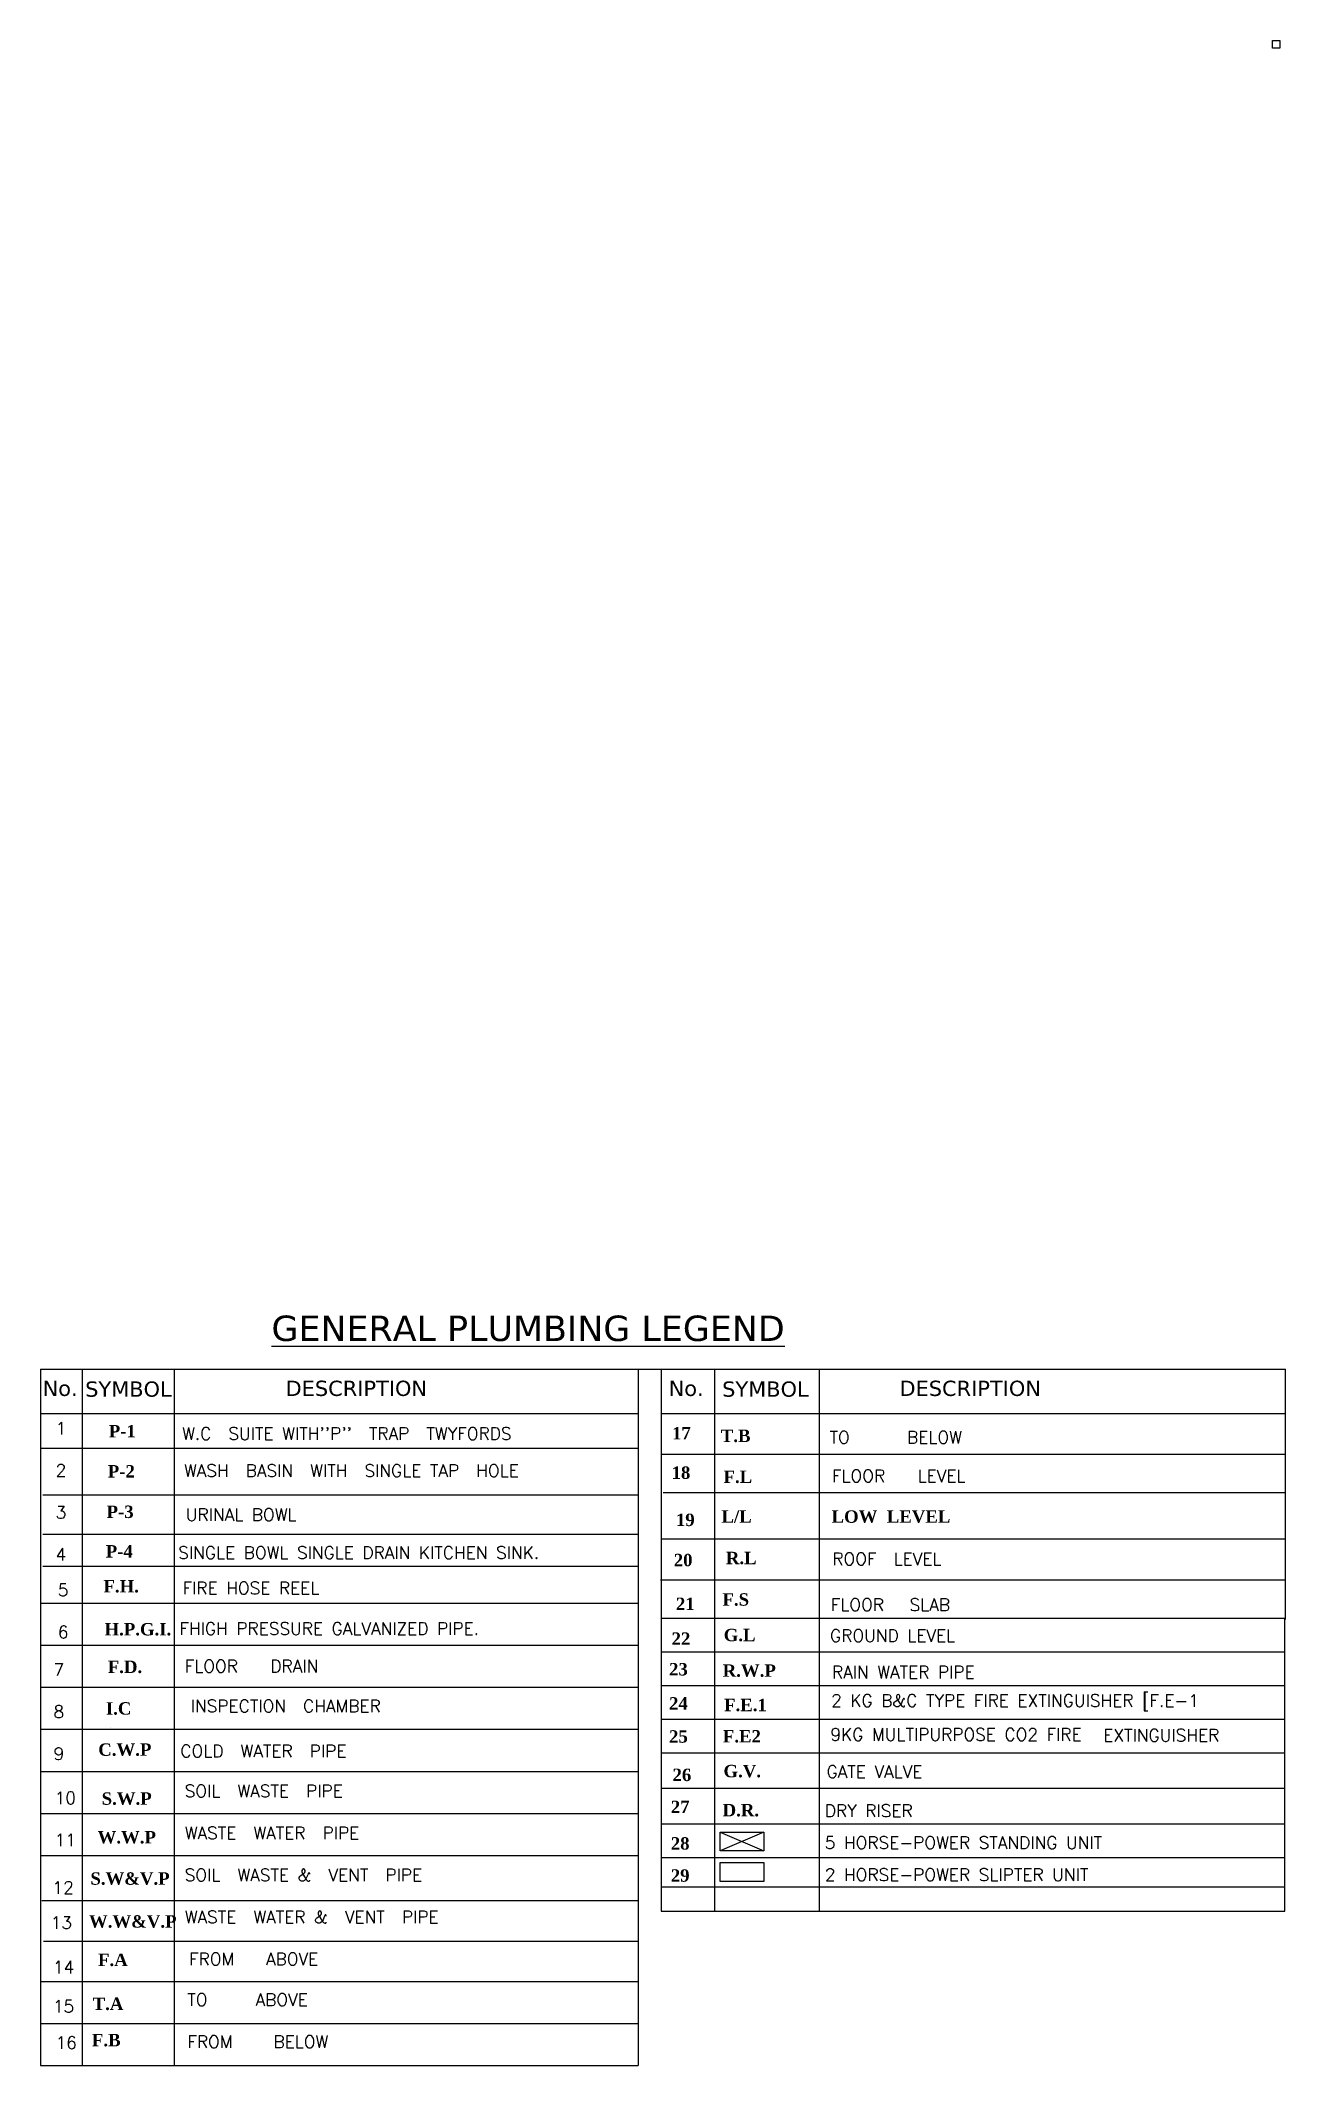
# Model space of a CAD drawing. Extents: x -2017610 to 288295, y -481381 to 250994.
# Drawn here: x -162225 to -88708, y -119094 to 505 of the extents above; entities that cross this region are included whole.
import ezdxf

# ---------------------------------------------------------------- set-up
doc = ezdxf.new("R2010")
doc.units = 0
doc.header["$LTSCALE"] = 7
doc.header["$MEASUREMENT"] = 0
for name, color, linetype in [('DIM', 1, 'CONTINUOUS'), ('LAY', 8, 'CONTINUOUS'), ('LEGEND', 7, 'CONTINUOUS'), ('TEXT3', 8, 'CONTINUOUS')]:
    doc.layers.add(name, color=color, linetype=linetype)
doc.styles.add('COMPLEX', font='COMPLEX.shx')
doc.styles.add('STYLE1', font='verdana.TTF')

msp = doc.modelspace()

# ---------------------------------------------------------------- texts
at = {"layer": 'LEGEND', "color": 5, "style": 'STYLE1'}
for s, height, p in [(' %%uGENERAL PLUMBING LEGEND', 1500, (-149242.7, -76303.6)), ('No.', 900, (-162102.8, -79549.2)), ('SYMBOL', 900, (-159588.5, -79593)), ('DESCRIPTION', 900, (-147755.2, -79549.2)), ('No.', 900, (-125135.4, -79549.2)), ('SYMBOL', 900, (-121974.5, -79593)), ('DESCRIPTION', 900, (-111503.9, -79549.2))]:
    msp.add_text(s, height=height, dxfattribs=at).set_placement(p)
at = {"layer": 'LEGEND', "color": 1, "style": 'COMPLEX'}
for s, height, p in [('1', 733.5, (-161330.5, -81830.9)), ("W.C  SUITE WITH''P''  TRAP  TWYFORDS", 733.471, (-153867.7, -82138.9)), ('TO      BELOW', 733.471, (-115632.5, -82358.1)), ('2', 733.5, (-161330.5, -84312.8)), ('WASH  BASIN  WITH  SINGLE TAP  HOLE', 733.471, (-153754.8, -84326.2)), ('FLOOR   LEVEL', 733.471, (-115492.8, -84638)), ('3', 733.5, (-161330.5, -86794.7)), ('URINAL BOWL', 733.471, (-153645.2, -86929.9)), ('SINGLE BOWL SINGLE DRAIN KITCHEN SINK.', 733.471, (-154091.4, -89170.3)), ('4', 733.5, (-161330.5, -89276.6)), ('5', 733.5, (-161202.4, -91374.8)), ('FIRE HOSE REEL', 733.471, (-153837.3, -91264.1)), ('6', 733.5, (-161202.4, -93856.7)), ('FHIGH PRESSURE GALVANIZED PIPE.', 733.471, (-154027.8, -93655.5)), ('7', 733.5, (-161458.5, -96082.8)), ('FLOOR   DRAIN', 733.471, (-153710.3, -95876.2)), ('8', 733.5, (-161458.5, -98564.8)), ('INSPECTION  CHAMBER', 733.471, (-153355.3, -98230.2)), ('2 KG B&C TYPE FIRE EXTINGUISHER [F.E-1', 733.471, (-115535.7, -97906)), ('9KG MULTIPURPOSE CO2 FIRE ', 733.471, (-115579.9, -99912.9)), ('EXTINGUISHER', 733.471, (-99468.5, -99955.7)), ('9', 733.5, (-161458.5, -101046.7)), ('COLD  WATER  PIPE', 733.471, (-153966.5, -100891.7)), ('SOIL  WASTE  PIPE', 733.471, (-153710.3, -103245.7)), ('10', 733.47, (-161392.7, -103656.5)), ('WASTE  WATER  PIPE', 733.471, (-153710.3, -105727.6)), ('11', 733.47, (-161392.7, -106138.4)), ('SOIL  WASTE &  VENT  PIPE', 733.471, (-153710.3, -108209.5)), ('12', 733.47, (-161520.8, -108952.4)), ('WASTE  WATER &  VENT  PIPE', 733.471, (-153710.3, -110691.4)), ('13', 733.47, (-161623.6, -111024)), ('14', 733.47, (-161495.5, -113654)), ('FROM   ABOVE', 733.471, (-153454.2, -113173.3)), ('15', 733.47, (-161495.5, -115968.8)), ('TO     ABOVE', 733.471, (-153557, -115577)), ('16', 733.47, (-161338.5, -118110.9)), ('FROM    BELOW', 733.471, (-153557, -118058.9))]:
    msp.add_text(s, height=height, dxfattribs=at).set_placement(p)
at = {"layer": 'LEGEND', "color": 1, "char_height": 733.471, "attachment_point": 1}
for s, insert, width in [('{\\fTimes New Roman|b1|i0|c0|p18;P-1}', (-158195.3, -81262.8), 9150.002), ('{\\fTimes New Roman|b1|i0|c0|p18;17}', (-124933.5, -81386.6), 3175.015), ('{\\fTimes New Roman|b1|i0|c0|p18;T.B}', (-122053.7, -81538.2), 5129.923), ('{\\fTimes New Roman|b1|i0|c0|p18;18}', (-124960.4, -83714.6), 2242.093), ('{\\fTimes New Roman|b1|i0|c0|p18;F.L}', (-121892.1, -83954.7), 5331.888), ('{\\fTimes New Roman|b1|i0|c0|p18;19}', (-124704.2, -86500.8), 2241.89), ('{\\fTimes New Roman|b1|i0|c0|p18;L/L}', (-122012.7, -86303.4), 4393.222), ('{\\fTimes New Roman|b1|i0|c0|p18;20}', (-124832.3, -88875), 2241.977), ('{\\fTimes New Roman|b1|i0|c0|p18;R.L}', (-121755.2, -88751.6), 3051.597), ('{\\fTimes New Roman|b1|i0|c0|p18;21}', (-124704.2, -91461.8), 1981.682), ('{\\fTimes New Roman|b1|i0|c0|p18;F.S}', (-121953.3, -91202.9), 2214.868), ('{\\fTimes New Roman|b1|i0|c0|p18;22}', (-124960.4, -93513.9), 2241.89), ('{\\fTimes New Roman|b1|i0|c0|p18;G.L}', (-121880, -93301.6), 2215.083), ('{\\fTimes New Roman|b1|i0|c0|p18;23}', (-125110.6, -95321.6), 2242.17), ('{\\fTimes New Roman|b1|i0|c0|p18;R.W.P}', (-121941.7, -95403.3), 2214.821), ('{\\fTimes New Roman|b1|i0|c0|p18;I.C}', (-158364.7, -97637.8), 3150.66), ('{\\fTimes New Roman|b1|i0|c0|p18;24}', (-125110.6, -97340.1), 2242.2), ('{\\fTimes New Roman|b1|i0|c0|p18;F.E.1}', (-121857.9, -97434.5), 2214.8), ('{\\fTimes New Roman|b1|i0|c0|p18;C.W.P}', (-158815, -100069.3), 3473.806), ('{\\fTimes New Roman|b1|i0|c0|p18;25}', (-125110.6, -99293.9), 2242), ('{\\fTimes New Roman|b1|i0|c0|p18;F.E2}', (-121930.9, -99282.1), 2214.8), ('{\\fTimes New Roman|b1|i0|c0|p18;26}', (-124904.4, -101560.7), 2242), ('{\\fTimes New Roman|b1|i0|c0|p18;G.V.}', (-121894.3, -101338.3), 2215), ('{\\fTimes New Roman|b1|i0|c0|p18;S.W.P}', (-158612.8, -102960.7), 3069.875), ('{\\fTimes New Roman|b1|i0|c0|p18;27}', (-125007, -103456), 2242), ('{\\fTimes New Roman|b1|i0|c0|p18;D.R.}', (-121948.9, -103643.5), 2215), ('{\\fTimes New Roman|b1|i0|c0|p18;W.W.P}', (-158855.1, -105246.4), 3877.737), ('{\\fTimes New Roman|b1|i0|c0|p18;28}', (-125007, -105609.9), 2242), ('{\\fTimes New Roman|b1|i0|c0|p18;29}', (-125007, -107505.4), 2242), ('{\\fTimes New Roman|b1|i0|c0|p18;W.W&V.P}', (-159363.6, -110219.5), 4524.026), ('{\\fTimes New Roman|b1|i0|c0|p18;F.A}', (-158828.7, -112486.7), 3796.95), ('{\\fTimes New Roman|b1|i0|c0|p18;T.A}', (-159147.3, -115080.8), 4806.778), ('{\\fTimes New Roman|b1|i0|c0|p18;F.B}', (-159188.4, -117225.7), 4150.387)]:
    msp.add_mtext(s, dxfattribs=dict(at, insert=insert, width=width))
for s, insert in [('{\\fTimes New Roman|b1|i0|c0|p18;P-2}', (-158254.5, -83632.7)), ('{\\fTimes New Roman|b1|i0|c0|p18;P-3}', (-158326.9, -86024)), ('{\\fTimes New Roman|b1|i0|c0|p18;P-4}', (-158374.6, -88358.9)), ('{\\fTimes New Roman|b1|i0|c0|p18;F.H.}', (-158507.9, -90420.5)), ('{\\fTimes New Roman|b1|i0|c0|p18;H.P.G.I.}', (-158444.4, -92958.4)), ('{\\fTimes New Roman|b1|i0|c0|p18;F.D.}', (-158253.9, -95179.1)), ('{\\fTimes New Roman|b1|i0|c0|p18;S.W&V.P}', (-159277.9, -107683.6))]:
    msp.add_mtext(s, dxfattribs=dict(at, insert=insert))
at = {"layer": 'LEGEND', "color": 1, "attachment_point": 1, "style": 'COMPLEX'}
for s, insert, char_height, width in [('{\\fTimes New Roman|b1|i0|c0|p18;LOW  LEVEL}', (-115514.1, -86305.6), 733.471, 23997.609), ('ROOF  LEVEL', (-115467.2, -88806), 733.471, 23997.609), ('FLOOR   SLAB', (-115560.4, -91513.3), 733.471, 24994.628), ('GROUND LEVEL', (-115601.3, -93337.8), 733.471, 24994.254), ('RAIN WATER PIPE', (-115485.4, -95497.6), 733.471, 24994.778), ('GATE VALVE', (-115807.5, -101374.5), 733.47, 24994), ('DRY RISER', (-115910.1, -103679.7), 733.47, 24994), ('5 HORSE-POWER STANDING UNIT', (-115910.1, -105565), 733.471, 24994), ('2 HORSE-POWER SLIPTER UNIT', (-115910.1, -107460.4), 733.471, 24994)]:
    msp.add_mtext(s, dxfattribs=dict(at, insert=insert, char_height=char_height, width=width))

# ---------------------------------------------------------------- linework, layer by layer
at = {"layer": 'DIM', "color": 1}
for p, q in [((-89484.6, 504.7), (-89034.6, 504.7)), ((-89484.6, 54.7), (-89484.6, 504.7)), ((-89034.6, 48.5), (-89484.6, 48.5)), ((-89034.6, 504.7), (-89034.6, 54.7))]:
    msp.add_line(p, q, dxfattribs=at)
at = {"layer": 'LAY'}
for p, q in [((-162225.2, -77961.2), (-88708, -77961.2)), ((-162225.2, -77961.2), (-162225.2, -119093.7)), ((-159755.8, -77961.2), (-159755.8, -119093.7)), ((-154329.2, -77961.2), (-154329.2, -119093.7)), ((-126938, -77961.2), (-126938, -119093.7)), ((-125584.2, -77961.2), (-125584.2, -109982.1)), ((-122431.7, -77961.2), (-122431.7, -109982.1)), ((-116245.6, -77961.2), (-116245.6, -109982.1)), ((-88708, -92748.6), (-88708, -77961.2)), ((-162225.2, -80589), (-126938, -80589)), ((-125584.2, -80589), (-88708, -80589)), ((-162225.2, -82626), (-126938, -82626)), ((-125584.2, -82996.8), (-88740.7, -82996.8)), ((-162079.4, -85390.6), (-126938, -85390.6)), ((-125465, -85257.2), (-88740.7, -85257.2)), ((-162079.4, -87718.6), (-126938, -87718.6)), ((-125584.2, -87980.7), (-88740.7, -87980.7)), ((-162079.4, -89610.1), (-126938, -89610.1)), ((-154329.2, -89088.5), (-154329.2, -119093.7)), ((-125608.6, -90418.2), (-88740.7, -90418.2)), ((-162225.2, -91792.7), (-126938, -91792.7)), ((-159755.8, -93168.9), (-159755.8, -119093.7)), ((-125584.2, -92667.1), (-88740.7, -92667.1)), ((-88743.1, -100668.6), (-88740.7, -92667.1)), ((-162225.2, -94274.6), (-126938, -94274.6)), ((-159755.8, -95276.6), (-159755.8, -119093.7)), ((-125584.2, -94654.8), (-88741.3, -94654.8)), ((-162225.2, -96756.5), (-126938, -96756.5)), ((-125584.2, -96642.6), (-88741.9, -96642.6)), ((-88743.1, -104748.9), (-88740.7, -96747.5)), ((-162225.2, -99238.4), (-126938, -99238.4)), ((-125584.2, -98630.6), (-88741.9, -98630.6)), ((-88744, -109982.1), (-88740.7, -98855.3)), ((-125584.2, -100618.6), (-88741.9, -100618.6)), ((-162225.2, -101720.3), (-126938, -101720.3)), ((-125584.2, -102710.6), (-88742.5, -102710.6)), ((-162225.2, -104202.2), (-126938, -104202.2)), ((-125584.2, -104818.4), (-88742.5, -104818.4)), ((-162225.2, -106684.2), (-126938, -106684.2)), ((-125584.2, -106806.1), (-88743.1, -106806.1)), ((-125584.2, -108548.9), (-88743.1, -108548.9)), ((-162146.3, -109353.2), (-126938, -109353.2)), ((-125584.2, -109982.1), (-88743.1, -109982.1)), ((-162046.5, -111744.7), (-126938, -111744.7)), ((-162225.2, -114129.9), (-126938, -114129.9)), ((-162225.2, -116611.8), (-126938, -116611.8)), ((-162225.2, -119093.7), (-126938, -119093.7))]:
    msp.add_line(p, q, dxfattribs=at)
at = {"layer": 'LEGEND', "color": 1}
msp.add_line((-158107.7, -99115.9), (-158107.7, -99115.9), dxfattribs=at)
at = {"layer": 'TEXT3', "color": 5}
for p, q in [((-122094.2, -105303.9), (-119508.4, -105303.9)), ((-122094.2, -105303.9), (-119508.4, -106424)), ((-122093.3, -106424), (-122093.3, -105303.9)), ((-119508.4, -105303.9), (-122093.3, -106424)), ((-119508.4, -106424), (-122093.3, -106424)), ((-119508.4, -105303.9), (-119508.4, -106424)), ((-122094.2, -107108.3), (-119508.4, -107108.3)), ((-122093.3, -108228.3), (-122093.3, -107108.3)), ((-119508.4, -107108.3), (-119508.4, -108228.3)), ((-119508.4, -108228.3), (-122093.3, -108228.3))]:
    msp.add_line(p, q, dxfattribs=at)

msp.set_redraw_order([(e.dxf.handle, doc.entitydb.next_handle()) for e in msp.query("TEXT MTEXT ATTDEF DIMENSION ARC_DIMENSION")])  # texts and dimensions are drawn at this point

doc.saveas('drawing.dxf')
